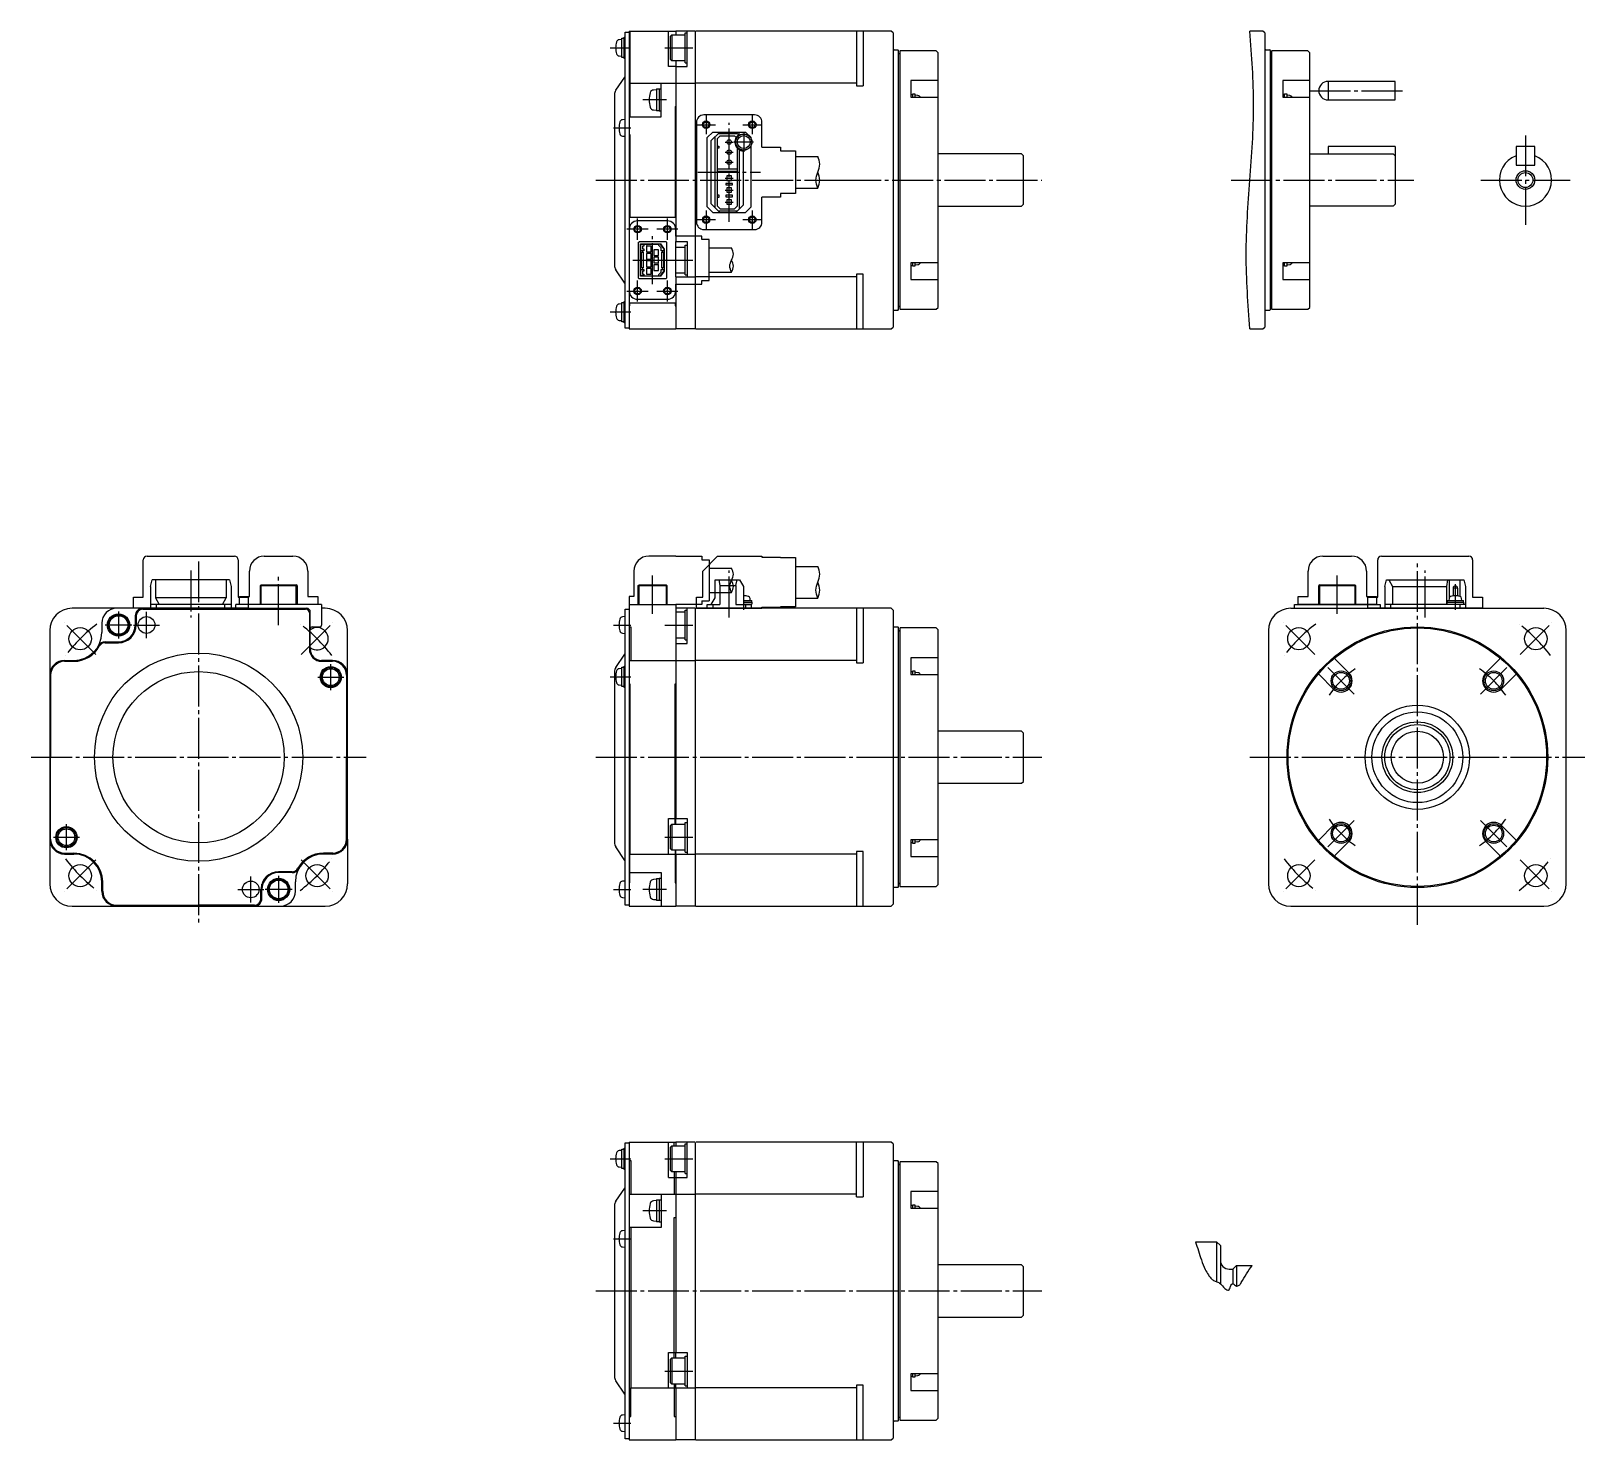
# Model space of a CAD drawing. Header units: millimetres. Extents: x -206 to 211, y -206 to 173.
import ezdxf

# ---------------------------------------------------------------- set-up
doc = ezdxf.new("R2010")
doc.units = ezdxf.units.MM
doc.linetypes.add('DASH_CENTER', pattern=[14, 11, -1, 1, -1])

msp = doc.modelspace()

# ---------------------------------------------------------------- linework, layer by layer
at = {"color": 7, "linetype": 'Continuous'}
for p, q in [((-46.64, 132.74), (-46.64, 172.49)), ((-46.64, 172.49), (-45.64, 172.49)), ((-45.64, 172.74), (-33.04, 172.74)), ((-45.64, 172.74), (-45.64, 92.74)), ((-45.44, 172.74), (-45.44, 158.74)), ((-35.04, 163.24), (-35.04, 172.74)), ((-34.19, 171.74), (-34.54, 171.39)), ((-34.54, 165.09), (-34.54, 171.39)), ((-34.19, 171.74), (-34.19, 164.74)), ((-34.19, 171.74), (-30.54, 171.74)), ((-27.94, 172.74), (-33.04, 172.74)), ((-33.04, 172.74), (-33.04, 171.74)), ((-30.54, 172.24), (-30.04, 172.24)), ((-30.54, 164.24), (-30.54, 172.24)), ((-30.04, 163.24), (-30.04, 172.74)), ((-27.94, 172.74), (-27.84, 172.64)), ((-27.84, 172.64), (-27.74, 172.74)), ((-27.84, 172.64), (-27.84, 92.84)), ((24.76, 172.74), (-27.74, 172.74)), ((15.46, 172.74), (15.46, 158.06)), ((17.26, 172.74), (17.26, 158.06)), ((25.26, 172.24), (24.76, 172.74)), ((25.26, 172.24), (25.26, 93.24)), ((124.61, 172.74), (121.11, 172.74)), ((125.11, 172.24), (124.61, 172.74)), ((125.11, 172.24), (125.11, 93.24)), ((-47.54, 170.49), (-48.32, 170.43)), ((-47.54, 170.84), (-46.94, 170.84)), ((-47.54, 165.64), (-47.54, 170.84)), ((-46.94, 171.09), (-46.64, 171.09)), ((-46.94, 165.39), (-46.94, 171.09)), ((25.56, 167.74), (26.56, 167.74)), ((26.76, 167.54), (26.56, 167.74)), ((26.76, 132.74), (26.76, 167.54)), ((27.16, 167.44), (27.06, 167.34)), ((27.06, 167.34), (27.06, 132.74)), ((36.86, 167.44), (27.16, 167.44)), ((37.36, 166.94), (36.86, 167.44)), ((37.36, 132.74), (37.36, 166.94)), ((125.41, 167.74), (126.41, 167.74)), ((126.61, 167.54), (126.41, 167.74)), ((126.61, 132.74), (126.61, 167.54)), ((127.01, 167.44), (126.91, 167.34)), ((126.91, 167.34), (126.91, 132.74)), ((136.71, 167.44), (127.01, 167.44)), ((137.21, 166.94), (136.71, 167.44)), ((137.21, 132.74), (137.21, 166.94)), ((-48.32, 166.06), (-47.54, 165.99)), ((-46.94, 165.64), (-47.54, 165.64)), ((-46.64, 165.39), (-46.94, 165.39)), ((-33.04, 163.24), (-35.04, 163.24)), ((-34.54, 165.09), (-34.19, 164.74)), ((-30.54, 164.74), (-34.19, 164.74)), ((-33.04, 164.74), (-33.04, 116.24)), ((-33.04, 163.24), (-30.04, 163.24)), ((-30.54, 164.24), (-30.04, 164.24)), ((27.06, 166.64), (26.96, 166.64)), ((126.91, 166.64), (126.81, 166.64)), ((-49.17, 156.84), (-46.8, 160.39)), ((-45.44, 158.74), (-33.04, 158.74)), ((-45.44, 158.74), (-45.44, 149.74)), ((-37.04, 149.74), (-37.04, 158.74)), ((-33.04, 158.74), (-27.84, 158.74)), ((15.46, 158.74), (-27.84, 158.74)), ((30.06, 159.45), (30.06, 154.97)), ((37.36, 159.45), (30.06, 159.45)), ((129.91, 159.45), (129.91, 154.97)), ((137.21, 159.45), (129.91, 159.45)), ((142.11, 159.24), (142.11, 154.24)), ((160.11, 159.24), (142.11, 159.24)), ((160.11, 154.24), (160.11, 159.24)), ((-49.54, 155.62), (-49.54, 132.74)), ((-38.24, 156.99), (-39.08, 156.92)), ((-38.24, 157.19), (-37.54, 157.19)), ((-38.24, 157.19), (-38.24, 151.29)), ((-37.54, 157.24), (-37.54, 151.24)), ((-37.54, 157.24), (-37.04, 157.24)), ((15.46, 158.06), (17.26, 158.06)), ((30.06, 155.75), (30.56, 155.75)), ((30.06, 154.97), (37.36, 154.97)), ((30.56, 155.9), (31.16, 155.9)), ((30.56, 154.97), (30.56, 155.9)), ((31.16, 155.9), (31.16, 154.97)), ((31.95, 155.43), (31.16, 155.5)), ((129.91, 155.75), (130.41, 155.75)), ((129.91, 154.97), (137.21, 154.97)), ((130.41, 155.9), (131.01, 155.9)), ((130.41, 154.97), (130.41, 155.9)), ((131.01, 155.9), (131.01, 154.97)), ((131.8, 155.43), (131.01, 155.5)), ((-39.08, 151.57), (-38.24, 151.49)), ((-37.54, 151.29), (-38.24, 151.29)), ((-37.04, 151.24), (-37.54, 151.24)), ((-33.24, 152.49), (-33.24, 132.74)), ((-33.24, 152.49), (-33.04, 152.49)), ((142.11, 154.24), (160.11, 154.24)), ((-46.64, 148.99), (-47.42, 148.93)), ((-45.64, 149.74), (-37.04, 149.74)), ((-47.42, 144.56), (-46.64, 144.49)), ((-45.64, 144.99), (-45.44, 144.99)), ((-45.44, 144.99), (-45.44, 122.74)), ((-23.14, 145.64), (-24.64, 144.14)), ((-24.64, 125.54), (-24.64, 144.14)), ((-23.54, 143.34), (-21.24, 145.64)), ((-23.54, 126.34), (-23.54, 143.34)), ((-23.14, 145.64), (-14.34, 145.64)), ((-22.54, 125.34), (-22.54, 144.34)), ((-21.19, 144.64), (-21.99, 143.84)), ((-21.99, 143.84), (-21.99, 125.84)), ((-21.64, 145.24), (-16.54, 145.24)), ((-21.19, 144.64), (-17.34, 144.64)), ((-17.34, 144.64), (-16.88, 144.19)), ((-16.21, 144.91), (-16.94, 145.64)), ((-16.04, 145.02), (-16.04, 145.64)), ((-12.84, 144.14), (-14.34, 145.64)), ((-12.84, 143.86), (-12.84, 144.14)), ((-12.84, 125.54), (-12.84, 142.03)), ((-21.99, 141.84), (-21.49, 141.84)), ((-21.49, 141.34), (-21.99, 141.34)), ((-21.49, 141.84), (-21.49, 141.34)), ((-16.54, 125.84), (-16.54, 141.25)), ((-15.94, 125.04), (-15.94, 140.81)), ((-14.94, 126.04), (-14.94, 140.55)), ((59.76, 139.74), (37.36, 139.74)), ((60.26, 139.24), (59.76, 139.74)), ((60.26, 126.24), (60.26, 139.24)), ((137.21, 139.74), (159.61, 139.74)), ((160.11, 141.74), (142.11, 141.74)), ((142.11, 141.74), (142.11, 139.74)), ((159.61, 139.74), (160.11, 139.24)), ((160.11, 141.74), (160.11, 126.24)), ((197.61, 141.74), (192.61, 141.74)), ((192.61, 141.74), (192.61, 136.74)), ((197.61, 136.74), (197.61, 141.74)), ((-21.99, 135.74), (-16.54, 135.74)), ((-16.54, 135.04), (-21.99, 135.04)), ((-18.14, 133.84), (-19.34, 133.84)), ((-19.34, 133.84), (-19.34, 132.64)), ((-18.14, 132.64), (-18.14, 133.84)), ((192.61, 136.74), (197.61, 136.74)), ((-49.54, 132.74), (-49.54, 109.87)), ((-46.64, 92.99), (-46.64, 132.74)), ((-33.24, 132.74), (-33.24, 122.74)), ((-17.84, 131.84), (-19.64, 131.84)), ((-19.64, 131.84), (-19.64, 131.44)), ((-19.64, 131.44), (-17.84, 131.44)), ((-19.34, 132.64), (-18.14, 132.64)), ((-19.34, 130.64), (-19.34, 129.44)), ((-18.14, 130.64), (-19.34, 130.64)), ((-19.34, 129.44), (-18.14, 129.44)), ((-18.14, 129.44), (-18.14, 130.64)), ((-17.84, 131.44), (-17.84, 131.84)), ((26.76, 97.94), (26.76, 132.74)), ((27.06, 132.74), (27.06, 98.14)), ((37.36, 98.54), (37.36, 132.74)), ((126.61, 97.94), (126.61, 132.74)), ((126.91, 132.74), (126.91, 98.14)), ((137.21, 98.54), (137.21, 132.74)), ((-23.14, 124.04), (-24.64, 125.54)), ((-21.24, 124.04), (-23.54, 126.34)), ((-21.99, 128.79), (-21.49, 128.79)), ((-21.49, 128.09), (-21.99, 128.09)), ((-21.99, 125.84), (-21.19, 125.04)), ((-21.49, 128.79), (-21.49, 128.09)), ((-19.64, 128.64), (-19.64, 128.24)), ((-17.84, 128.64), (-19.64, 128.64)), ((-19.64, 128.24), (-17.84, 128.24)), ((-18.14, 127.44), (-19.34, 127.44)), ((-19.34, 127.44), (-19.34, 126.24)), ((-19.34, 126.24), (-18.14, 126.24)), ((-18.14, 126.24), (-18.14, 127.44)), ((-17.84, 128.24), (-17.84, 128.64)), ((-17.34, 125.04), (-16.54, 125.84)), ((-16.94, 124.04), (-14.94, 126.04)), ((-12.84, 125.54), (-14.34, 124.04)), ((37.36, 125.74), (59.76, 125.74)), ((59.76, 125.74), (60.26, 126.24)), ((159.61, 125.74), (137.21, 125.74)), ((159.61, 125.74), (160.11, 126.24)), ((-45.64, 122.74), (-33.04, 122.74)), ((-23.14, 124.04), (-14.34, 124.04)), ((-21.64, 124.44), (-16.54, 124.44)), ((-21.19, 125.04), (-17.34, 125.04)), ((-43.16, 115.97), (-42.96, 116.17)), ((-43.16, 115.97), (-43.16, 106.52)), ((-35.71, 116.17), (-42.96, 116.17)), ((-42.59, 106.92), (-42.59, 115.57)), ((-42.59, 115.57), (-37.14, 115.57)), ((-42.49, 113.74), (-42.49, 115.49)), ((-42.49, 115.49), (-41.64, 115.49)), ((-41.64, 113.74), (-42.49, 113.74)), ((-42.39, 113.34), (-42.39, 109.14)), ((-42.39, 113.34), (-41.81, 113.34)), ((-42.04, 113.74), (-42.04, 113.34)), ((-41.64, 114.99), (-41.99, 114.99)), ((-41.99, 114.99), (-41.99, 114.24)), ((-41.99, 114.24), (-41.64, 114.24)), ((-41.81, 113.34), (-41.81, 109.14)), ((-41.64, 115.49), (-41.64, 114.99)), ((-41.64, 115.49), (-37.64, 115.49)), ((-41.64, 114.24), (-41.64, 113.74)), ((-40.92, 115.04), (-40.92, 113.44)), ((-40.74, 115.04), (-40.92, 115.04)), ((-40.92, 113.44), (-40.74, 113.44)), ((-40.74, 113.04), (-40.92, 113.04)), ((-40.92, 113.04), (-40.92, 111.44)), ((-40.74, 115.01), (-40.74, 115.04)), ((-39.74, 115.01), (-40.74, 115.01)), ((-40.74, 113.47), (-39.74, 113.47)), ((-40.74, 113.44), (-40.74, 113.47)), ((-40.74, 113.01), (-40.74, 113.04)), ((-39.74, 113.01), (-40.74, 113.01)), ((-39.74, 113.47), (-39.74, 115.01)), ((-39.74, 111.47), (-39.74, 113.01)), ((-37.94, 114.01), (-38.94, 114.01)), ((-38.94, 114.01), (-38.94, 112.47)), ((-37.94, 114.04), (-37.94, 114.01)), ((-37.76, 114.04), (-37.94, 114.04)), ((-37.76, 112.44), (-37.76, 114.04)), ((-37.64, 115.12), (-37.64, 115.49)), ((-37.2, 115.49), (-37.64, 115.49)), ((-37.04, 114.49), (-37.64, 115.12)), ((-36.19, 114.16), (-37.2, 115.49)), ((-36.09, 114.19), (-37.14, 115.57)), ((-37.04, 113.74), (-37.04, 114.49)), ((-36.19, 113.74), (-37.04, 113.74)), ((-36.86, 109.14), (-36.86, 113.34)), ((-36.86, 113.34), (-36.29, 113.34)), ((-36.64, 113.34), (-36.64, 113.74)), ((-36.29, 109.14), (-36.29, 113.34)), ((-36.19, 113.74), (-36.19, 114.16)), ((-36.09, 108.29), (-36.09, 114.19)), ((-35.71, 116.17), (-35.51, 115.97)), ((-35.51, 106.52), (-35.51, 115.97)), ((-33.04, 116.24), (-30.04, 116.24)), ((-33.04, 111.24), (-33.04, 116.24)), ((-33.04, 114.74), (-30.54, 114.74)), ((-30.54, 107.24), (-30.54, 115.24)), ((-30.54, 115.24), (-30.04, 115.24)), ((-30.04, 116.24), (-30.04, 106.74)), ((-46.8, 105.03), (-49.17, 108.65)), ((-42.39, 112.09), (-42.59, 112.09)), ((-42.59, 110.39), (-42.39, 110.39)), ((-42.49, 106.99), (-42.49, 108.74)), ((-42.49, 108.74), (-41.64, 108.74)), ((-41.81, 109.14), (-42.39, 109.14)), ((-42.04, 109.14), (-42.04, 108.74)), ((-41.64, 108.74), (-41.64, 108.24)), ((-40.92, 111.44), (-40.74, 111.44)), ((-40.74, 111.04), (-40.92, 111.04)), ((-40.92, 111.04), (-40.92, 109.44)), ((-40.92, 109.44), (-40.74, 109.44)), ((-40.92, 109.04), (-40.92, 107.44)), ((-40.74, 109.04), (-40.92, 109.04)), ((-40.74, 111.44), (-40.74, 111.47)), ((-40.74, 111.47), (-39.74, 111.47)), ((-40.74, 111.01), (-40.74, 111.04)), ((-39.74, 111.01), (-40.74, 111.01)), ((-40.74, 109.44), (-40.74, 109.47)), ((-40.74, 109.47), (-39.74, 109.47)), ((-40.74, 109.01), (-40.74, 109.04)), ((-39.74, 109.01), (-40.74, 109.01)), ((-39.74, 109.47), (-39.74, 111.01)), ((-39.74, 107.47), (-39.74, 109.01)), ((-38.94, 112.47), (-37.94, 112.47)), ((-38.94, 112.01), (-38.94, 110.47)), ((-37.94, 112.01), (-38.94, 112.01)), ((-38.94, 110.47), (-37.94, 110.47)), ((-38.94, 110.01), (-38.94, 108.47)), ((-37.94, 110.01), (-38.94, 110.01)), ((-37.94, 112.47), (-37.94, 112.44)), ((-37.94, 112.44), (-37.76, 112.44)), ((-37.76, 112.04), (-37.94, 112.04)), ((-37.94, 112.04), (-37.94, 112.01)), ((-37.94, 110.47), (-37.94, 110.44)), ((-37.94, 110.44), (-37.76, 110.44)), ((-37.76, 110.04), (-37.94, 110.04)), ((-37.94, 110.04), (-37.94, 110.01)), ((-37.76, 110.44), (-37.76, 112.04)), ((-37.76, 108.44), (-37.76, 110.04)), ((-37.04, 107.99), (-37.04, 108.74)), ((-37.04, 108.74), (-36.19, 108.74)), ((-36.29, 109.14), (-36.86, 109.14)), ((-36.64, 108.74), (-36.64, 109.14)), ((-36.29, 112.09), (-36.09, 112.09)), ((-36.09, 110.39), (-36.29, 110.39)), ((-36.19, 108.33), (-36.19, 108.74)), ((-33.04, 106.74), (-33.04, 111.24)), ((30.06, 110.52), (30.06, 106.04)), ((37.36, 110.52), (30.06, 110.52)), ((30.56, 109.74), (30.06, 109.74)), ((30.56, 109.59), (30.56, 110.52)), ((31.16, 109.59), (30.56, 109.59)), ((31.16, 110.52), (31.16, 109.59)), ((31.16, 109.99), (31.95, 110.06)), ((129.91, 110.52), (129.91, 106.04)), ((137.21, 110.52), (129.91, 110.52)), ((130.41, 109.74), (129.91, 109.74)), ((130.41, 109.59), (130.41, 110.52)), ((131.01, 109.59), (130.41, 109.59)), ((131.01, 110.52), (131.01, 109.59)), ((131.01, 109.99), (131.8, 110.06)), ((-43.16, 106.52), (-42.96, 106.32)), ((-42.96, 106.32), (-35.71, 106.32)), ((-37.14, 106.92), (-42.59, 106.92)), ((-41.64, 106.99), (-42.49, 106.99)), ((-41.64, 108.24), (-41.99, 108.24)), ((-41.99, 108.24), (-41.99, 107.49)), ((-41.99, 107.49), (-41.64, 107.49)), ((-41.64, 107.49), (-41.64, 106.99)), ((-41.64, 106.99), (-37.64, 106.99)), ((-40.92, 107.44), (-40.74, 107.44)), ((-40.74, 107.47), (-39.74, 107.47)), ((-40.74, 107.44), (-40.74, 107.47)), ((-38.94, 108.47), (-37.94, 108.47)), ((-37.94, 108.47), (-37.94, 108.44)), ((-37.94, 108.44), (-37.76, 108.44)), ((-37.64, 107.36), (-37.04, 107.99)), ((-37.64, 106.99), (-37.64, 107.36)), ((-37.64, 106.99), (-37.2, 106.99)), ((-37.2, 106.99), (-36.19, 108.33)), ((-37.14, 106.92), (-36.09, 108.29)), ((-35.51, 106.52), (-35.71, 106.32)), ((-30.54, 107.74), (-33.04, 107.74)), ((-33.04, 106.74), (-27.84, 106.74)), ((-33.04, 106.74), (-33.04, 92.74)), ((-30.54, 107.24), (-30.04, 107.24)), ((15.46, 106.74), (-27.84, 106.74)), ((17.26, 107.42), (15.46, 107.42)), ((15.46, 107.42), (15.46, 92.74)), ((17.26, 92.74), (17.26, 107.42)), ((30.06, 106.04), (37.36, 106.04)), ((129.91, 106.04), (137.21, 106.04)), ((-47.54, 99.49), (-48.32, 99.43)), ((-47.54, 99.84), (-46.94, 99.84)), ((-47.54, 94.64), (-47.54, 99.84)), ((-46.94, 100.09), (-46.64, 100.09)), ((-46.94, 94.39), (-46.94, 100.09)), ((-45.64, 99.74), (-33.04, 99.74)), ((-45.64, 98.99), (-45.44, 98.99)), ((-45.44, 98.99), (-45.44, 99.74)), ((-33.24, 99.74), (-33.24, 98.99)), ((-33.24, 98.99), (-33.04, 98.99)), ((26.56, 97.74), (25.56, 97.74)), ((26.56, 97.74), (26.76, 97.94)), ((26.96, 98.84), (27.06, 98.84)), ((27.06, 98.14), (27.16, 98.04)), ((27.16, 98.04), (36.86, 98.04)), ((36.86, 98.04), (37.36, 98.54)), ((126.41, 97.74), (125.41, 97.74)), ((126.41, 97.74), (126.61, 97.94)), ((126.81, 98.84), (126.91, 98.84)), ((126.91, 98.14), (127.01, 98.04)), ((127.01, 98.04), (136.71, 98.04)), ((136.71, 98.04), (137.21, 98.54)), ((-48.32, 95.06), (-47.54, 94.99)), ((-46.94, 94.64), (-47.54, 94.64)), ((-46.64, 94.39), (-46.94, 94.39)), ((-45.64, 92.99), (-46.64, 92.99)), ((-45.64, 92.74), (-33.04, 92.74)), ((-27.94, 92.74), (-33.04, 92.74)), ((-27.84, 92.84), (-27.94, 92.74)), ((-27.74, 92.74), (-27.84, 92.84)), ((-27.74, 92.74), (24.76, 92.74)), ((24.76, 92.74), (25.26, 93.24)), ((121.11, 92.74), (124.61, 92.74)), ((124.61, 92.74), (125.11, 93.24)), ((-174.14, 23.54), (-173.74, 25.34)), ((-152.94, 25.34), (-173.74, 25.34)), ((-172.84, 25.34), (-172.84, 20.54)), ((-153.84, 25.34), (-153.84, 20.54)), ((-152.94, 25.34), (-152.54, 23.54)), ((-22.54, 20.54), (-22.54, 25.34)), ((-22.54, 25.34), (-15.94, 25.34)), ((-21.54, 25.34), (-21.24, 23.84)), ((-16.94, 23.84), (-16.64, 25.34)), ((-15.94, 25.34), (-14.94, 23.54)), ((157.38, 23.54), (157.78, 25.34)), ((157.78, 25.34), (178.58, 25.34)), ((158.38, 25.34), (159.38, 23.54)), ((174.15, 25.34), (173.89, 23.54)), ((174.59, 25.34), (174.59, 20.42)), ((177.53, 25.34), (177.53, 20.92)), ((178.58, 25.34), (178.98, 23.54)), ((-174.14, 23.54), (-174.14, 17.74)), ((-152.54, 23.54), (-152.54, 17.74)), ((-144.46, 24.04), (-144.66, 23.84)), ((-144.66, 23.84), (-134.81, 23.84)), ((-144.66, 18.74), (-144.66, 23.84)), ((-144.46, 24.04), (-135.01, 24.04)), ((-144.46, 18.74), (-144.46, 24.04)), ((-134.81, 23.84), (-135.01, 24.04)), ((-135.01, 18.74), (-135.01, 24.04)), ((-134.81, 23.84), (-134.81, 18.74)), ((-43.16, 23.84), (-42.96, 24.04)), ((-43.16, 18.74), (-43.16, 23.84)), ((-42.96, 24.04), (-35.71, 24.04)), ((-35.71, 24.04), (-35.51, 23.84)), ((-35.51, 23.84), (-35.51, 18.74)), ((-21.24, 23.84), (-21.24, 18.74)), ((-21.24, 23.84), (-16.94, 23.84)), ((-16.94, 23.84), (-16.94, 18.74)), ((-14.94, 23.54), (-14.94, 18.74)), ((139.86, 24.04), (139.66, 23.84)), ((139.66, 18.74), (139.66, 23.84)), ((139.86, 24.04), (149.31, 24.04)), ((149.51, 23.84), (149.31, 24.04)), ((149.51, 23.84), (149.51, 18.74)), ((157.38, 23.54), (157.38, 17.74)), ((159.38, 23.54), (173.89, 23.54)), ((159.38, 23.54), (159.38, 18.74)), ((173.89, 23.54), (173.89, 18.74)), ((176.88, 23.14), (175.68, 23.14)), ((175.68, 23.14), (175.68, 21.05)), ((176.88, 23.14), (176.88, 21.05)), ((178.98, 23.54), (178.98, 17.74)), ((-183.24, 17.74), (-195.24, 17.74)), ((-151.24, 17.74), (-183.24, 17.74)), ((-176.24, 17.49), (-161.24, 17.49)), ((-152.54, 18.74), (-174.14, 18.74)), ((-172.84, 20.54), (-171.84, 18.74)), ((-153.84, 20.54), (-172.84, 20.54)), ((-172.64, 18.74), (-172.64, 17.74)), ((-161.24, 17.49), (-132.49, 17.49)), ((-154.84, 18.74), (-153.84, 20.54)), ((-154.24, 17.74), (-154.24, 18.74)), ((-151.24, 17.74), (-151.24, 18.74)), ((-128.24, 18.74), (-151.24, 18.74)), ((-151.24, 17.74), (-132.24, 17.74)), ((-131.24, 12.24), (-131.24, 16.74)), ((-128.24, 18.74), (-128.24, 13.24)), ((-127.24, 17.74), (-128.24, 17.74)), ((-46.64, 17.49), (-45.64, 17.49)), ((-46.64, -22.26), (-46.64, 17.49)), ((-45.64, 18.74), (-33.04, 18.74)), ((-45.64, 18.74), (-45.64, -62.26)), ((-33.04, 18.74), (-33.04, -38.76)), ((-27.94, 17.74), (-33.04, 17.74)), ((-33.04, 16.74), (-30.54, 16.74)), ((-30.54, 9.24), (-30.54, 17.24)), ((-30.54, 17.24), (-30.04, 17.24)), ((-30.04, 8.24), (-30.04, 17.74)), ((-27.94, 17.74), (-27.84, 17.64)), ((-27.84, 17.64), (-27.74, 17.74)), ((-27.84, 17.64), (-27.84, -62.16)), ((24.76, 17.74), (-27.74, 17.74)), ((-24.64, 17.74), (-24.64, 18.74)), ((-24.64, 18.74), (-21.24, 18.74)), ((-23.54, 18.74), (-22.54, 20.54)), ((-23.14, 18.74), (-23.14, 17.74)), ((-16.94, 18.74), (-12.84, 18.74)), ((-14.94, 19.79), (-12.69, 19.79)), ((-14.94, 19.34), (-12.64, 19.34)), ((-14.94, 18.84), (-12.64, 18.84)), ((-14.34, 18.74), (-14.34, 17.74)), ((-13.29, 18.84), (-13.29, 18.74)), ((-13.09, 19.79), (-13.14, 20.39)), ((-12.84, 18.74), (-12.84, 17.74)), ((-12.69, 19.34), (-12.69, 19.79)), ((-12.64, 19.34), (-12.64, 18.84)), ((15.46, 17.74), (15.46, 3.06)), ((17.26, 17.74), (17.26, 3.06)), ((25.26, 17.24), (24.76, 17.74)), ((25.26, 17.24), (25.26, -61.76)), ((132.08, 17.74), (200.08, 17.74)), ((133.08, 18.74), (156.08, 18.74)), ((133.08, 17.74), (133.08, 18.74)), ((156.08, 18.74), (156.08, 17.74)), ((178.98, 18.74), (157.38, 18.74)), ((158.88, 18.74), (158.88, 17.74)), ((174.08, 19.34), (176.28, 19.34)), ((174.08, 18.84), (174.08, 19.34)), ((174.08, 18.84), (176.28, 18.84)), ((174.13, 19.79), (176.28, 19.79)), ((174.13, 19.79), (174.13, 19.34)), ((174.59, 20.39), (174.53, 19.79)), ((174.73, 18.74), (174.73, 18.84)), ((176.28, 19.79), (178.43, 19.79)), ((176.28, 19.34), (178.48, 19.34)), ((176.28, 18.84), (178.48, 18.84)), ((177.48, 18.74), (177.48, 17.74)), ((177.83, 18.84), (177.83, 18.74)), ((178.03, 19.79), (177.98, 20.39)), ((178.43, 19.34), (178.43, 19.79)), ((178.48, 19.34), (178.48, 18.84)), ((-187.24, 13.74), (-187.24, 11.24)), ((-178.24, 15.74), (-178.24, 11.99)), ((-177.99, 15.74), (-177.99, 13.24)), ((-131.49, 16.49), (-131.49, 6.74)), ((-130.74, 12.74), (-128.74, 12.74)), ((-46.64, 15.49), (-47.42, 15.43)), ((-45.64, 12.74), (-45.14, 12.74)), ((-45.14, 12.74), (-45.14, 3.74)), ((25.56, 12.74), (26.56, 12.74)), ((26.76, 12.54), (26.56, 12.74)), ((26.76, -22.26), (26.76, 12.54)), ((126.17, 12.74), (126.08, 12.74)), ((-201.24, 11.74), (-201.24, -0.26)), ((-186.37, 8.74), (-182.74, 8.74)), ((-186.37, 8.49), (-182.74, 8.49)), ((-131.24, 6.74), (-131.24, 12.24)), ((-121.24, -0.26), (-121.24, 11.74)), ((-47.42, 11.06), (-46.64, 10.99)), ((-30.54, 9.74), (-33.04, 9.74)), ((-30.54, 9.24), (-30.04, 9.24)), ((27.06, 11.64), (26.96, 11.64)), ((27.16, 12.44), (27.06, 12.34)), ((27.06, 12.34), (27.06, -22.26)), ((36.86, 12.44), (27.16, 12.44)), ((37.36, 11.94), (36.86, 12.44)), ((37.36, -22.26), (37.36, 11.94)), ((126.08, 11.74), (126.08, -56.26)), ((206.08, -56.26), (206.08, 11.74)), ((-49.17, 1.84), (-46.8, 5.39)), ((-33.04, 8.24), (-30.04, 8.24)), ((30.06, 4.45), (30.06, -0.03)), ((37.36, 4.45), (30.06, 4.45)), ((-197.24, 3.74), (-194.74, 3.74)), ((-197.24, 3.49), (-194.74, 3.49)), ((-125.24, 3.74), (-128.24, 3.74)), ((-128.24, 3.49), (-125.24, 3.49)), ((-49.54, 0.62), (-49.54, -22.26)), ((-47.54, 1.58), (-48.32, 1.51)), ((-47.54, -3.27), (-47.54, 1.93)), ((-47.54, 1.93), (-46.94, 1.93)), ((-46.94, -3.52), (-46.94, 2.18)), ((-46.94, 2.18), (-46.64, 2.18)), ((-45.64, 3.74), (-33.04, 3.74)), ((-33.04, 3.74), (-27.84, 3.74)), ((15.46, 3.74), (-27.84, 3.74)), ((15.46, 3.06), (17.26, 3.06)), ((30.06, 0.75), (30.56, 0.75)), ((30.56, 0.9), (31.16, 0.9)), ((30.56, -0.03), (30.56, 0.9)), ((31.16, 0.9), (31.16, -0.03)), ((31.95, 0.43), (31.16, 0.5)), ((147.7, 0.37), (144.01, 4.06)), ((188.16, 4.06), (184.47, 0.37)), ((-201.24, -0.26), (-201.24, -44.26)), ((-201.24, -0.94), (-201.24, -56.26)), ((-200.99, -0.26), (-200.99, -22.26)), ((-121.49, -0.26), (-121.49, -22.26)), ((-121.24, -44.26), (-121.24, -0.26)), ((-48.32, -2.85), (-47.54, -2.92)), ((-46.94, -3.27), (-47.54, -3.27)), ((-46.64, -3.52), (-46.94, -3.52)), ((-45.64, -2.51), (-45.44, -2.51)), ((-45.44, -2.51), (-45.44, -48.26)), ((-33.24, -40.26), (-33.24, -2.51)), ((-33.24, -2.51), (-33.04, -2.51)), ((30.06, -0.03), (37.36, -0.03)), ((139.76, -0.18), (143.46, -3.87)), ((188.71, -3.87), (192.4, -0.18)), ((59.76, -15.26), (37.36, -15.26)), ((60.26, -15.76), (59.76, -15.26)), ((60.26, -28.76), (60.26, -15.76)), ((-200.99, -44.26), (-200.99, -22.26)), ((-121.49, -44.26), (-121.49, -22.26)), ((-49.54, -22.26), (-49.54, -45.13)), ((-46.64, -62.01), (-46.64, -22.26)), ((26.76, -57.06), (26.76, -22.26)), ((27.06, -22.26), (27.06, -56.86)), ((37.36, -56.46), (37.36, -22.26)), ((59.76, -29.26), (60.26, -28.76)), ((37.36, -29.26), (59.76, -29.26)), ((-35.04, -38.76), (-33.04, -38.76)), ((-35.04, -48.26), (-35.04, -38.76)), ((-34.19, -40.26), (-34.54, -40.61)), ((-34.54, -46.91), (-34.54, -40.61)), ((-34.19, -40.26), (-34.19, -47.26)), ((-34.19, -40.26), (-30.54, -40.26)), ((-33.04, -40.26), (-33.04, -38.76)), ((-33.04, -38.76), (-30.04, -38.76)), ((-30.54, -39.76), (-30.04, -39.76)), ((-30.54, -47.76), (-30.54, -39.76)), ((-30.04, -38.76), (-30.04, -48.26)), ((143.46, -40.64), (139.76, -44.33)), ((192.4, -44.33), (188.71, -40.64)), ((-121.24, -44.26), (-121.24, -56.26)), ((30.06, -44.48), (30.06, -48.96)), ((37.36, -44.48), (30.06, -44.48)), ((30.56, -45.26), (30.06, -45.26)), ((30.56, -45.41), (30.56, -44.48)), ((31.16, -45.41), (30.56, -45.41)), ((31.16, -44.48), (31.16, -45.41)), ((31.16, -45.01), (31.95, -44.94)), ((144.01, -48.58), (147.7, -44.88)), ((184.47, -44.88), (188.16, -48.58)), ((-197.24, -48.01), (-194.74, -48.01)), ((-197.24, -48.26), (-194.74, -48.26)), ((-125.23, -48.01), (-127.74, -48.01)), ((-125.24, -48.26), (-127.74, -48.26)), ((-46.8, -49.97), (-49.17, -46.35)), ((-45.44, -48.26), (-33.04, -48.26)), ((-45.44, -56.01), (-45.44, -48.26)), ((-34.54, -46.91), (-34.19, -47.26)), ((-30.54, -47.26), (-34.19, -47.26)), ((-33.24, -47.26), (-33.24, -56.01)), ((-33.04, -48.26), (-33.04, -47.26)), ((-33.04, -48.26), (-33.04, -62.26)), ((-33.04, -48.26), (-27.84, -48.26)), ((-30.54, -47.76), (-30.04, -47.76)), ((15.46, -48.26), (-27.84, -48.26)), ((15.46, -47.58), (15.46, -62.26)), ((17.26, -47.58), (15.46, -47.58)), ((17.26, -62.26), (17.26, -47.58)), ((30.06, -48.96), (37.36, -48.96)), ((-136.1, -53.01), (-139.74, -53.01)), ((-136.1, -53.26), (-139.74, -53.26)), ((-45.44, -53.26), (-37.04, -53.26)), ((-37.04, -53.26), (-37.04, -62.26)), ((-187.24, -58.26), (-187.24, -55.76)), ((-186.99, -58.26), (-186.99, -55.76)), ((-144.49, -60.26), (-144.49, -57.76)), ((-144.24, -60.26), (-144.24, -56.51)), ((-135.24, -58.26), (-135.24, -55.76)), ((-46.64, -55.51), (-47.42, -55.57)), ((-45.64, -56.01), (-45.44, -56.01)), ((-38.24, -55.01), (-39.08, -55.08)), ((-38.24, -54.81), (-38.24, -60.71)), ((-38.24, -54.81), (-37.54, -54.81)), ((-37.54, -54.76), (-37.04, -54.76)), ((-37.54, -54.76), (-37.54, -60.76)), ((-33.24, -56.01), (-33.04, -56.01)), ((26.56, -57.26), (25.56, -57.26)), ((26.56, -57.26), (26.76, -57.06)), ((26.96, -56.16), (27.06, -56.16)), ((27.06, -56.86), (27.16, -56.96)), ((27.16, -56.96), (36.86, -56.96)), ((36.86, -56.96), (37.36, -56.46)), ((-195.24, -62.26), (-127.24, -62.26)), ((-183.24, -62.01), (-161.24, -62.01)), ((-183.24, -62.26), (-139.24, -62.26)), ((-146.24, -62.01), (-161.24, -62.01)), ((-47.42, -59.94), (-46.64, -60.01)), ((-45.64, -62.01), (-46.64, -62.01)), ((-45.64, -62.26), (-33.04, -62.26)), ((-39.08, -60.43), (-38.24, -60.51)), ((-37.54, -60.71), (-38.24, -60.71)), ((-37.04, -60.76), (-37.54, -60.76)), ((-27.94, -62.26), (-33.04, -62.26)), ((-27.84, -62.16), (-27.94, -62.26)), ((-27.74, -62.26), (-27.84, -62.16)), ((-27.74, -62.26), (24.76, -62.26)), ((24.76, -62.26), (25.26, -61.76)), ((132.08, -62.26), (200.08, -62.26)), ((-47.54, -127.85), (-48.32, -127.92)), ((-47.54, -132.7), (-47.54, -127.5)), ((-47.54, -127.5), (-46.94, -127.5)), ((-46.94, -132.95), (-46.94, -127.25)), ((-46.94, -127.25), (-46.64, -127.25)), ((-46.64, -125.85), (-45.64, -125.85)), ((-46.64, -165.6), (-46.64, -125.85)), ((-45.64, -125.6), (-33.04, -125.6)), ((-45.64, -125.6), (-45.64, -205.6)), ((-35.04, -135.1), (-35.04, -125.6)), ((-34.19, -126.6), (-34.54, -126.95)), ((-34.54, -133.25), (-34.54, -126.95)), ((-34.19, -126.6), (-34.19, -133.6)), ((-34.19, -126.6), (-30.54, -126.6)), ((-33.54, -126.6), (-33.54, -125.6)), ((-27.94, -125.6), (-33.04, -125.6)), ((-33.04, -125.6), (-33.04, -126.6)), ((-30.54, -134.1), (-30.54, -126.1)), ((-30.54, -126.1), (-30.04, -126.1)), ((-30.04, -135.1), (-30.04, -125.6)), ((-27.84, -125.7), (-27.84, -205.5)), ((24.76, -125.6), (-27.74, -125.6)), ((15.46, -140.28), (15.46, -125.6)), ((17.26, -125.6), (17.26, -140.28)), ((25.26, -126.1), (24.76, -125.6)), ((25.26, -126.1), (25.26, -205.1)), ((-48.32, -132.28), (-47.54, -132.35)), ((-46.94, -132.7), (-47.54, -132.7)), ((-46.64, -132.95), (-46.94, -132.95)), ((-45.64, -130.6), (-45.14, -130.6)), ((-45.14, -130.6), (-45.14, -139.6)), ((-34.54, -133.25), (-34.19, -133.6)), ((25.56, -130.6), (26.56, -130.6)), ((26.76, -130.8), (26.56, -130.6)), ((26.76, -165.6), (26.76, -130.8)), ((27.06, -131.7), (26.96, -131.7)), ((27.16, -130.9), (27.06, -131)), ((27.06, -131), (27.06, -165.6)), ((36.86, -130.9), (27.16, -130.9)), ((37.36, -131.4), (36.86, -130.9)), ((37.36, -165.6), (37.36, -131.4)), ((-35.04, -135.1), (-30.04, -135.1)), ((-30.54, -133.6), (-34.19, -133.6)), ((-33.54, -133.6), (-33.54, -139.6)), ((-33.04, -133.6), (-33.04, -182.1)), ((-30.54, -134.1), (-30.04, -134.1)), ((-49.17, -141.51), (-46.8, -137.96)), ((-45.64, -139.6), (-33.04, -139.6)), ((-38.24, -141.35), (-39.08, -141.43)), ((-38.24, -141.15), (-37.54, -141.15)), ((-38.24, -141.15), (-38.24, -147.05)), ((-37.54, -141.1), (-37.54, -147.1)), ((-37.54, -141.1), (-37.04, -141.1)), ((-37.04, -139.6), (-37.04, -148.6)), ((-33.04, -139.6), (-27.84, -139.6)), ((15.46, -139.6), (-27.84, -139.6)), ((15.46, -140.28), (17.26, -140.28)), ((37.36, -138.9), (30.06, -138.9)), ((30.06, -138.9), (30.06, -143.38)), ((-49.54, -142.73), (-49.54, -165.6)), ((-33.54, -183.6), (-33.54, -145.85)), ((-33.54, -145.85), (-33.04, -145.85)), ((30.06, -142.6), (30.56, -142.6)), ((30.06, -143.38), (37.36, -143.38)), ((30.56, -143.38), (30.56, -142.45)), ((30.56, -142.45), (31.16, -142.45)), ((31.16, -142.45), (31.16, -143.38)), ((31.95, -142.92), (31.16, -142.85)), ((-46.64, -149.35), (-47.42, -149.42)), ((-37.04, -148.6), (-45.64, -148.6)), ((-45.14, -148.6), (-45.14, -191.6)), ((-39.08, -146.78), (-38.24, -146.85)), ((-37.54, -147.05), (-38.24, -147.05)), ((-37.04, -147.1), (-37.54, -147.1)), ((-47.42, -153.78), (-46.64, -153.85)), ((106.52, -152.39), (112.18, -152.39)), ((112.18, -152.39), (112.18, -163.12)), ((112.18, -152.39), (113.18, -153.39)), ((113.18, -153.39), (113.18, -163.65)), ((59.76, -158.6), (37.36, -158.6)), ((60.26, -159.1), (59.76, -158.6)), ((60.26, -172.1), (60.26, -159.1)), ((115.52, -159.72), (116.52, -159.72)), ((116.52, -159.72), (117.52, -158.72)), ((116.52, -159.72), (116.52, -163.65)), ((117.52, -158.72), (121.68, -158.72)), ((117.52, -158.72), (117.52, -164.3)), ((-49.54, -165.6), (-49.54, -188.48)), ((-46.64, -205.35), (-46.64, -165.6)), ((26.76, -200.4), (26.76, -165.6)), ((27.06, -165.6), (27.06, -200.2)), ((37.36, -199.8), (37.36, -165.6)), ((37.36, -172.6), (59.76, -172.6)), ((59.76, -172.6), (60.26, -172.1)), ((-35.04, -182.1), (-33.04, -182.1)), ((-35.04, -191.6), (-35.04, -182.1)), ((-34.19, -183.6), (-34.54, -183.95)), ((-34.19, -183.6), (-34.19, -190.6)), ((-34.19, -183.6), (-30.54, -183.6)), ((-33.04, -183.6), (-33.04, -182.1)), ((-33.04, -182.1), (-30.04, -182.1)), ((-30.54, -183.1), (-30.04, -183.1)), ((-30.54, -191.1), (-30.54, -183.1)), ((-30.04, -182.1), (-30.04, -191.6)), ((-34.54, -190.25), (-34.54, -183.95)), ((-46.8, -193.31), (-49.17, -189.7)), ((-45.14, -191.6), (-33.04, -191.6)), ((-45.14, -199.35), (-45.14, -191.6)), ((-34.54, -190.25), (-34.19, -190.6)), ((-30.54, -190.6), (-34.19, -190.6)), ((-33.54, -190.6), (-33.54, -199.35)), ((-33.04, -191.6), (-33.04, -190.6)), ((-33.04, -191.6), (-33.04, -205.6)), ((-33.04, -191.6), (-27.84, -191.6)), ((-30.54, -191.1), (-30.04, -191.1)), ((15.46, -191.6), (-27.84, -191.6)), ((15.46, -190.92), (15.46, -205.6)), ((17.26, -190.92), (15.46, -190.92)), ((17.26, -205.6), (17.26, -190.92)), ((37.36, -187.83), (30.06, -187.83)), ((30.06, -187.83), (30.06, -192.31)), ((30.56, -188.61), (30.06, -188.61)), ((30.56, -188.76), (30.56, -187.83)), ((31.16, -188.76), (30.56, -188.76)), ((31.16, -187.83), (31.16, -188.76)), ((31.16, -188.36), (31.95, -188.29)), ((30.06, -192.31), (37.36, -192.31)), ((-46.64, -198.85), (-47.42, -198.92)), ((-45.64, -199.35), (-45.14, -199.35)), ((-33.54, -199.35), (-33.04, -199.35)), ((26.96, -199.5), (27.06, -199.5)), ((27.06, -200.2), (27.16, -200.3)), ((27.16, -200.3), (36.86, -200.3)), ((36.86, -200.3), (37.36, -199.8)), ((-47.42, -203.28), (-46.64, -203.35)), ((26.56, -200.6), (25.56, -200.6)), ((26.56, -200.6), (26.76, -200.4)), ((-45.64, -205.35), (-46.64, -205.35)), ((-45.64, -205.6), (-33.04, -205.6)), ((-27.94, -205.6), (-33.04, -205.6)), ((-27.84, -205.5), (-27.94, -205.6)), ((-27.74, -205.6), (-27.84, -205.5)), ((-27.74, -205.6), (24.76, -205.6)), ((24.76, -205.6), (25.26, -205.1))]:
    msp.add_line(p, q, dxfattribs=at)
at = {"color": 1, "linetype": 'DASH_CENTER'}
for p, q in [((-50.74, 168.24), (-45.44, 168.24)), ((-36.04, 168.24), (-28.54, 168.24)), ((137.11, 156.74), (162.61, 156.74)), ((-35.54, 154.24), (-41.92, 154.24)), ((-49.84, 146.74), (-45.14, 146.74)), ((-27.44, 147.59), (-22.44, 147.59)), ((-24.94, 150.09), (-24.94, 145.09)), ((-18.74, 121.54), (-18.74, 148.14)), ((-15.04, 147.59), (-10.04, 147.59)), ((-12.54, 150.09), (-12.54, 145.09)), ((-19.84, 142.94), (-17.64, 142.94)), ((-12.19, 142.94), (-17.49, 142.94)), ((-14.84, 145.59), (-14.84, 140.29)), ((195.11, 144.74), (195.11, 120.74)), ((-19.84, 140.24), (-17.64, 140.24)), ((-27.14, 134.84), (-10.34, 134.84)), ((-19.84, 137.54), (-17.64, 137.54)), ((-54.54, 132.74), (11.06, 132.74)), ((-19.84, 133.24), (-17.64, 133.24)), ((-19.84, 130.04), (-17.64, 130.04)), ((11.06, 132.74), (65.26, 132.74)), ((116.11, 132.74), (165.11, 132.74)), ((183.11, 132.74), (207.11, 132.74)), ((-19.84, 126.84), (-17.64, 126.84)), ((-43.34, 116.69), (-43.34, 122.39)), ((-35.34, 116.69), (-35.34, 122.39)), ((-22.44, 122.09), (-27.44, 122.09)), ((-24.94, 124.59), (-24.94, 119.59)), ((-10.04, 122.09), (-15.04, 122.09)), ((-12.54, 124.59), (-12.54, 119.59)), ((-40.49, 119.54), (-46.19, 119.54)), ((-39.34, 104.82), (-39.34, 117.67)), ((-32.49, 119.54), (-38.19, 119.54)), ((-44.66, 111.24), (-34.01, 111.24)), ((-36.04, 111.24), (-28.54, 111.24)), ((-43.34, 100.09), (-43.34, 105.79)), ((-35.34, 100.09), (-35.34, 105.79)), ((-46.19, 102.94), (-40.49, 102.94)), ((-38.19, 102.94), (-32.49, 102.94)), ((-45.14, 97.24), (-50.74, 97.24)), ((-161.24, 30.34), (-161.24, -67.26)), ((166.08, -67.26), (166.08, 30.34)), ((-163.34, 27.84), (-163.34, 15.24)), ((-139.74, 13.19), (-139.74, 26.54)), ((-39.34, 16.24), (-39.34, 26.54)), ((-18.74, 15.24), (-18.74, 27.84)), ((144.58, 16.24), (144.58, 26.54)), ((168.18, 15.24), (168.18, 27.84)), ((-14.84, 17.34), (-14.84, 22.59)), ((176.28, 17.34), (176.28, 24.24)), ((-182.74, 16.84), (-182.74, 9.64)), ((-175.24, 9.74), (-175.24, 16.74)), ((-188.81, 5.32), (-197.3, 13.81)), ((-179.14, 13.24), (-186.34, 13.24)), ((-178.74, 13.24), (-171.74, 13.24)), ((-133.66, 5.32), (-125.17, 13.81)), ((-49.84, 13.24), (-45.14, 13.24)), ((-36.04, 13.24), (-28.54, 13.24)), ((138.51, 5.32), (130.02, 13.81)), ((193.66, 5.32), (202.15, 13.81)), ((-125.74, -4.26), (-125.74, 2.74)), ((149.11, -5.29), (142.04, 1.79)), ((183.05, -5.29), (190.13, 1.79)), ((-129.24, -0.76), (-122.24, -0.76)), ((-50.74, -0.67), (-45.14, -0.67)), ((-206.24, -22.26), (-116.24, -22.26)), ((-54.54, -22.26), (65.26, -22.26)), ((121.08, -22.26), (211.08, -22.26)), ((-196.74, -47.26), (-196.74, -40.26)), ((149.11, -39.23), (142.04, -46.3)), ((183.05, -39.23), (190.13, -46.3)), ((-200.24, -43.76), (-193.24, -43.76)), ((-36.04, -43.76), (-28.54, -43.76)), ((-188.81, -49.83), (-197.3, -58.32)), ((-133.66, -49.83), (-125.17, -58.32)), ((138.51, -49.83), (130.02, -58.32)), ((193.66, -49.83), (202.15, -58.32)), ((-139.74, -54.16), (-139.74, -61.36)), ((-150.74, -57.76), (-143.74, -57.76)), ((-147.24, -61.26), (-147.24, -54.26)), ((-136.14, -57.76), (-143.34, -57.76)), ((-49.84, -57.76), (-45.14, -57.76)), ((-35.54, -57.76), (-41.92, -57.76)), ((-50.74, -130.1), (-45.14, -130.1)), ((-36.04, -130.1), (-28.54, -130.1)), ((-35.54, -144.1), (-41.92, -144.1)), ((-49.84, -151.6), (-45.14, -151.6)), ((-54.54, -165.6), (65.26, -165.6)), ((-36.04, -187.1), (-28.54, -187.1)), ((-49.84, -201.1), (-45.14, -201.1))]:
    msp.add_line(p, q, dxfattribs=at)
at = {"color": 4, "linetype": 'Continuous'}
for p, q in [((-11.94, 150.24), (-25.54, 150.24)), ((-27.54, 148.24), (-27.54, 121.44)), ((-9.94, 141.54), (-9.94, 148.24)), ((-9.94, 141.54), (-4.94, 141.54)), ((-4.94, 141.54), (-4.94, 140.59)), ((-4.94, 140.59), (-0.94, 140.59)), ((-0.94, 140.59), (-0.94, 129.09)), ((-0.94, 139.09), (5.06, 139.09)), ((-0.94, 130.59), (5.06, 130.59)), ((-9.94, 121.44), (-9.94, 128.14)), ((-4.94, 128.14), (-9.94, 128.14)), ((-0.94, 129.09), (-4.94, 129.09)), ((-4.94, 129.09), (-4.94, 128.14)), ((-35.29, 121.74), (-43.39, 121.74)), ((-45.59, 119.54), (-45.59, 102.94)), ((-33.09, 117.69), (-33.09, 119.54)), ((-26.09, 117.69), (-33.09, 117.69)), ((-26.09, 116.74), (-26.09, 117.69)), ((-25.54, 119.44), (-11.94, 119.44)), ((-24.09, 116.74), (-26.09, 116.74)), ((-24.09, 105.74), (-24.09, 116.74)), ((-24.09, 114.49), (-18.09, 114.49)), ((-33.09, 102.94), (-33.09, 104.79)), ((-33.09, 104.79), (-26.09, 104.79)), ((-26.09, 104.79), (-26.09, 105.74)), ((-26.09, 105.74), (-24.09, 105.74)), ((-24.09, 107.99), (-18.09, 107.99)), ((-43.39, 100.74), (-35.29, 100.74)), ((-176.09, 20.74), (-176.09, 30.74)), ((-175.09, 31.74), (-151.59, 31.74)), ((-150.59, 30.74), (-150.59, 20.74)), ((-143.59, 31.74), (-135.89, 31.74)), ((-33.09, 31.74), (-40.34, 31.74)), ((-33.09, 31.74), (-33.09, 31.69)), ((-33.09, 31.69), (-26.09, 31.69)), ((-26.09, 31.69), (-26.09, 30.74)), ((-26.09, 30.74), (-24.09, 30.74)), ((-25.84, 27.74), (-21.84, 31.74)), ((-24.09, 30.74), (-24.09, 19.74)), ((-21.84, 31.74), (-9.94, 31.74)), ((-9.94, 31.74), (-9.94, 31.44)), ((-9.94, 31.44), (-4.94, 31.44)), ((-4.94, 31.44), (-4.94, 31.38)), ((-4.94, 31.38), (-0.94, 31.38)), ((-0.94, 31.38), (-0.94, 18.1)), ((140.73, 31.74), (148.43, 31.74)), ((155.43, 20.74), (155.43, 30.74)), ((156.43, 31.74), (179.93, 31.74)), ((180.93, 30.74), (180.93, 20.74)), ((-147.59, 20.94), (-147.59, 27.74)), ((-131.89, 27.74), (-131.89, 20.94)), ((-44.34, 27.74), (-44.34, 20.94)), ((-25.84, 20.74), (-25.84, 27.74)), ((-24.09, 28.49), (-18.09, 28.49)), ((-0.94, 28.99), (5.06, 28.99)), ((136.73, 20.94), (136.73, 27.74)), ((152.43, 27.74), (152.43, 20.94)), ((-150.24, 18.74), (-150.24, 20.94)), ((-150.24, 20.94), (-147.59, 20.94)), ((-131.89, 20.94), (-129.24, 20.94)), ((-129.24, 20.94), (-129.24, 18.74)), ((-45.59, 20.94), (-45.59, 18.74)), ((-44.34, 20.94), (-45.59, 20.94)), ((-43.16, 23.84), (-35.51, 23.84)), ((-42.96, 18.74), (-42.96, 24.04)), ((-35.71, 24.04), (-35.71, 18.74)), ((-24.09, 21.99), (-18.09, 21.99)), ((134.08, 20.94), (136.73, 20.94)), ((134.08, 18.74), (134.08, 20.94)), ((139.66, 23.84), (149.51, 23.84)), ((139.86, 18.74), (139.86, 24.04)), ((149.31, 24.04), (149.31, 18.74)), ((152.43, 20.94), (155.08, 20.94)), ((155.08, 20.94), (155.08, 18.74)), ((-178.74, 20.74), (-176.09, 20.74)), ((-178.74, 17.74), (-178.74, 20.74)), ((-147.94, 17.74), (-178.74, 17.74)), ((-150.59, 20.74), (-147.94, 20.74)), ((-129.24, 18.74), (-150.24, 18.74)), ((-147.94, 20.74), (-147.94, 17.74)), ((-45.59, 18.74), (-33.09, 18.74)), ((-33.09, 18.79), (-33.09, 18.74)), ((-26.09, 18.79), (-33.09, 18.79)), ((-27.54, 20.74), (-25.84, 20.74)), ((-27.54, 17.74), (-27.54, 20.74)), ((-27.54, 17.74), (-9.94, 17.74)), ((-26.09, 19.74), (-26.09, 18.79)), ((-26.09, 19.74), (-24.09, 19.74)), ((-9.94, 18.04), (-4.94, 18.04)), ((-9.94, 17.74), (-9.94, 18.04)), ((-4.94, 18.1), (-4.94, 18.04)), ((-0.94, 18.1), (-4.94, 18.1)), ((-0.94, 20.49), (5.06, 20.49)), ((155.08, 18.74), (134.08, 18.74)), ((152.78, 17.74), (152.78, 20.74)), ((152.78, 20.74), (155.43, 20.74)), ((183.58, 17.74), (152.78, 17.74)), ((180.93, 20.74), (183.58, 20.74)), ((183.58, 20.74), (183.58, 17.74))]:
    msp.add_line(p, q, dxfattribs=at)
at = {"color": 2, "linetype": 'Continuous'}
for centre, radius in [((-24.94, 147.59), 1), ((-12.54, 147.59), 1), ((195.11, 132.74), 2.5), ((-24.94, 122.09), 1), ((-12.54, 122.09), 1), ((-43.34, 119.54), 1), ((-35.34, 119.54), 1), ((-43.34, 102.94), 1), ((-35.34, 102.94), 1)]:
    msp.add_circle(centre, radius, dxfattribs=at)
at = {"color": 7, "linetype": 'Continuous'}
for centre, radius in [((-24.94, 147.59), 0.75), ((-12.54, 147.59), 0.75), ((-18.74, 142.94), 0.6), ((-14.84, 142.94), 2.2), ((-14.84, 142.94), 2.15), ((-14.84, 142.94), 1.75), ((-18.74, 140.24), 0.6), ((-18.74, 137.54), 0.6), ((195.11, 132.74), 2), ((-24.94, 122.09), 0.75), ((-12.54, 122.09), 0.75), ((-43.34, 119.54), 0.8), ((-35.34, 119.54), 0.8), ((-43.34, 102.94), 0.8), ((-35.34, 102.94), 0.8), ((-193.05, 9.56), 3), ((-182.74, 13.24), 3), ((-182.74, 13.24), 2.75), ((-182.74, 13.24), 2.5), ((-175.24, 13.24), 2.25), ((166.08, -22.26), 35), ((134.26, 9.56), 3), ((197.9, 9.56), 3), ((166.08, -22.26), 34.7), ((-161.24, -22.26), 27.96), ((-161.24, -22.26), 23), ((-125.74, -0.76), 2.85), ((-125.74, -0.76), 2.6), ((-125.74, -0.76), 2.25), ((145.58, -1.75), 2.65), ((145.58, -1.75), 2.25), ((186.59, -1.75), 2.65), ((186.59, -1.75), 2.25), ((166.08, -22.26), 14), ((166.08, -22.26), 12.2), ((166.08, -22.26), 9.5), ((166.08, -22.26), 8.75), ((166.08, -22.26), 7), ((-196.74, -43.76), 2.85), ((-196.74, -43.76), 2.6), ((-196.74, -43.76), 2.25), ((145.58, -42.76), 2.65), ((145.58, -42.76), 2.25), ((186.59, -42.76), 2.65), ((186.59, -42.76), 2.25), ((-193.05, -54.08), 3), ((-129.42, -54.08), 3), ((134.26, -54.08), 3), ((197.9, -54.08), 3), ((-147.24, -57.76), 2.25), ((-139.74, -57.76), 3), ((-139.74, -57.76), 2.75), ((-139.74, -57.76), 2.5)]:
    msp.add_circle(centre, radius, dxfattribs=at)
for centre, radius, start, end in [((-43.24, 168.24), 6, 164.5573, 180), ((-43.24, 168.24), 6, 180, 195.4427), ((-48.25, 169.63), 0.8, 95, 164.5573), ((25.56, 168.04), 0.3, 180, 270), ((125.41, 168.04), 0.3, 180, 270), ((-48.25, 166.86), 0.8, 195.4427, 265), ((26.96, 166.84), 0.2, 180, 270), ((126.81, 166.84), 0.2, 180, 270), ((-47.64, 160.95), 1, 326.3649, 0), ((142.11, 156.74), 2.5, 90, 180), ((-47.34, 155.62), 2.2, 146.3649, 180), ((-33.24, 154.24), 7, 163.743, 180), ((-39, 155.92), 1, 95, 163.743), ((31.88, 154.63), 0.8, 24.57, 85), ((131.73, 154.63), 0.8, 24.57, 85), ((142.11, 156.74), 2.5, 180, 270), ((-33.24, 154.24), 7, 180, 196.257), ((-39, 152.56), 1, 196.257, 265), ((-42.34, 146.74), 6, 164.5573, 180), ((-42.34, 146.74), 6, 180, 195.4427), ((-47.35, 148.13), 0.8, 95, 164.5573), ((-47.35, 145.36), 0.8, 195.4427, 265), ((-14.84, 142.94), 2.4, 120, 267.612), ((195.11, 132.74), 7, 110.9248, 270), ((195.11, 132.74), 7, 270, 69.0752), ((-47.34, 109.87), 2.2, 180, 213.6351), ((31.88, 110.85), 0.8, 275, 335.43), ((131.73, 110.85), 0.8, 275, 335.43), ((-47.64, 104.48), 1, 0, 33.6351), ((-43.24, 97.24), 6, 164.5573, 180), ((-43.24, 97.24), 6, 180, 195.4427), ((-48.25, 98.63), 0.8, 95, 164.5573), ((25.56, 97.44), 0.3, 90, 180), ((26.96, 98.64), 0.2, 90, 180), ((125.41, 97.44), 0.3, 90, 180), ((126.81, 98.64), 0.2, 90, 180), ((-48.25, 95.86), 0.8, 195.4427, 265), ((-14.84, 16.59), 4.5, 90, 91.2733), ((-14.84, 16.59), 4.5, 73.6123, 90), ((-13.74, 20.34), 0.6, 5, 73.6123), ((175.18, 20.34), 0.6, 106.3877, 175), ((176.28, 16.59), 4.5, 90, 106.3877), ((176.28, 23.14), 0.6, 0.0018, 179.9982), ((176.28, 16.59), 4.5, 73.6123, 90), ((177.38, 20.34), 0.6, 5, 73.6123), ((-195.24, 11.74), 6, 90, 180), ((-183.24, 13.74), 4, 90, 180), ((-176.24, 15.74), 2, 90, 180), ((-176.24, 15.74), 1.75, 90, 180), ((-173.99, 17.24), 0.5, 30, 90), ((-132.49, 16.49), 1, 0, 90), ((-132.24, 16.74), 1, 0, 90), ((-127.24, 11.74), 6, 0, 90), ((132.08, 11.74), 6, 90, 180), ((200.08, 11.74), 6, 0, 90), ((-182.74, 13.24), 4.5, 270, 0), ((-182.74, 13.24), 4.75, 270, 0), ((-130.74, 12.24), 0.5, 90, 180), ((-129.42, 9.56), 3, 232.6558, 127.3442), ((-128.74, 13.24), 0.5, 270, 0), ((-42.34, 13.24), 6, 164.5573, 180), ((-42.34, 13.24), 6, 180, 195.4427), ((-47.35, 14.63), 0.8, 95, 164.5573), ((25.56, 13.04), 0.3, 180, 270), ((-194.74, 11.24), 7.5, 270, 0), ((-186.37, 6.74), 2, 90, 151.7263), ((-186.37, 6.74), 1.75, 90, 151.7263), ((-177.74, 11.99), 0.5, 180, 200.4137), ((-47.35, 11.86), 0.8, 195.4427, 265), ((26.96, 11.84), 0.2, 180, 270), ((-194.74, 11.24), 7.75, 270, 331.7263), ((-128.24, 6.74), 3.25, 180, 270), ((-128.24, 6.74), 3, 180, 270), ((-47.64, 5.95), 1, 326.3649, 0), ((144.36, 4.42), 0.5, 182.6229, 225), ((187.81, 4.42), 0.5, 315, 357.3771), ((-197.24, -0.26), 4, 90, 180), ((-197.24, -0.26), 3.75, 90, 180), ((-126.99, 3.24), 0.5, 90, 150), ((-125.24, -0.26), 4, 0, 90), ((-125.24, -0.26), 3.75, 0, 90), ((-47.34, 0.62), 2.2, 146.3649, 180), ((-43.24, -0.67), 6, 164.5573, 180), ((-48.25, 0.71), 0.8, 95, 164.5573), ((31.88, -0.37), 0.8, 24.57, 85), ((145.58, -1.75), 3, 225, 45), ((186.59, -1.75), 3, 135, 315), ((-121.74, -2.01), 0.5, 300, 0), ((-43.24, -0.67), 6, 180, 195.4427), ((-48.25, -2.06), 0.8, 195.4427, 265), ((139.41, -0.53), 0.5, 45, 87.3771), ((192.76, -0.53), 0.5, 92.6229, 135), ((145.58, -42.76), 3, 315, 135), ((186.59, -42.76), 3, 45, 225), ((-200.74, -42.51), 0.5, 120, 180), ((-197.24, -44.26), 4, 180, 270), ((-197.24, -44.26), 3.75, 180, 270), ((-125.24, -44.26), 4, 270, 0), ((-125.24, -44.26), 3.75, 270, 0), ((-47.34, -45.13), 2.2, 180, 213.6351), ((31.88, -44.15), 0.8, 275, 335.43), ((139.41, -43.98), 0.5, 272.6229, 315), ((192.76, -43.98), 0.5, 225, 267.3771), ((-195.49, -47.76), 0.5, 270, 329.1166), ((-194.74, -55.76), 7.75, 0, 90), ((-194.74, -55.76), 7.5, 0, 90), ((-127.74, -55.76), 7.5, 90, 180), ((-127.74, -55.76), 7.75, 90, 151.7268), ((-47.64, -50.52), 1, 0, 33.6351), ((144.36, -48.93), 0.5, 135, 177.3771), ((187.81, -48.93), 0.5, 2.6229, 45), ((-139.74, -57.76), 4.75, 90, 180), ((-139.74, -57.76), 4.5, 90, 180), ((-136.1, -51.26), 1.75, 270, 331.7285), ((-136.1, -51.26), 2, 270, 331.7263), ((-195.24, -56.26), 6, 180, 270), ((-183.24, -58.26), 4, 180, 270), ((-183.24, -58.26), 3.75, 180, 270), ((-144.74, -56.51), 0.5, 0, 20.4137), ((-139.24, -58.26), 4, 270, 0), ((-127.24, -56.26), 6, 270, 0), ((-42.34, -57.76), 6, 164.5573, 180), ((-42.34, -57.76), 6, 180, 195.4427), ((-47.35, -56.37), 0.8, 95, 164.5573), ((-33.24, -57.76), 7, 163.743, 180), ((-33.24, -57.76), 7, 180, 196.257), ((-39, -56.08), 1, 95, 163.743), ((25.56, -57.56), 0.3, 90, 180), ((26.96, -56.36), 0.2, 90, 180), ((132.08, -56.26), 6, 180, 270), ((200.08, -56.26), 6, 270, 0), ((-148.49, -61.76), 0.5, 210, 270), ((-146.24, -60.26), 2, 270, 0), ((-146.24, -60.26), 1.75, 270, 0), ((-47.35, -59.14), 0.8, 195.4427, 265), ((-39, -59.44), 1, 196.257, 265), ((-43.24, -130.1), 6, 164.5573, 180), ((-48.25, -128.72), 0.8, 95, 164.5573), ((-43.24, -130.1), 6, 180, 195.4427), ((-48.25, -131.49), 0.8, 195.4427, 265), ((25.56, -130.3), 0.3, 180, 270), ((26.96, -131.5), 0.2, 180, 270), ((-47.64, -137.4), 1, 326.3649, 0), ((-47.34, -142.73), 2.2, 146.3649, 180), ((-39, -142.42), 1, 95, 163.743), ((-33.24, -144.1), 7, 163.743, 180), ((-33.24, -144.1), 7, 180, 196.257), ((31.88, -143.71), 0.8, 24.57, 85), ((-42.34, -151.6), 6, 164.5573, 180), ((-47.35, -150.22), 0.8, 95, 164.5573), ((-39, -145.78), 1, 196.257, 265), ((-42.34, -151.6), 6, 180, 195.4427), ((-47.35, -152.99), 0.8, 195.4427, 265), ((115.52, -157.39), 2.33, 180, 270), ((-47.34, -188.48), 2.2, 180, 213.6351), ((31.88, -187.49), 0.8, 275, 335.43), ((-47.64, -193.87), 1, 0, 33.6351), ((-42.34, -201.1), 6, 164.5573, 180), ((-47.35, -199.72), 0.8, 95, 164.5573), ((26.96, -199.7), 0.2, 90, 180), ((-42.34, -201.1), 6, 180, 195.4427), ((-47.35, -202.49), 0.8, 195.4427, 265), ((25.56, -200.9), 0.3, 90, 180)]:
    msp.add_arc(centre, radius, start, end, dxfattribs=at)
at = {"color": 4, "linetype": 'Continuous'}
for centre, radius, start, end in [((-25.54, 148.24), 2, 90, 180), ((-11.94, 148.24), 2, 0, 90), ((-43.39, 119.54), 2.2, 90, 180), ((-35.29, 119.54), 2.2, 0, 90), ((-25.54, 121.44), 2, 180, 270), ((-11.94, 121.44), 2, 270, 0), ((-43.39, 102.94), 2.2, 180, 270), ((-35.29, 102.94), 2.2, 270, 0), ((-175.09, 30.74), 1, 90, 180), ((-151.59, 30.74), 1, 0, 90), ((-143.59, 27.74), 4, 90, 180), ((-135.89, 27.74), 4, 0, 90), ((-40.34, 27.74), 4, 90, 180), ((140.73, 27.74), 4, 90, 180), ((148.43, 27.74), 4, 0, 90), ((156.43, 30.74), 1, 90, 180), ((179.93, 30.74), 1, 0, 90)]:
    msp.add_arc(centre, radius, start, end, dxfattribs=at)
at = {"color": 1, "linetype": 'DASH_CENTER'}
for centre, radius, start, end in [((-161.24, -22.26), 45, 127.3549, 142.6451), ((-161.24, -22.26), 45, 37.3549, 52.6451), ((166.08, -22.26), 45, 127.3549, 142.6451), ((166.08, -22.26), 45, 37.3549, 52.6451), ((166.08, -22.26), 29, 125.1091, 144.8909), ((166.08, -22.26), 29, 35.1091, 54.8909), ((166.08, -22.26), 29, 215.1091, 234.8909), ((166.08, -22.26), 29, 305.1091, 324.8909), ((-161.24, -22.26), 45, 217.3549, 232.6451), ((-161.24, -22.26), 45, 307.3549, 322.6451), ((166.08, -22.26), 45, 217.3549, 232.6451), ((166.08, -22.26), 45, 307.3549, 322.6451)]:
    msp.add_arc(centre, radius, start, end, dxfattribs=at)
at = {"color": 2, "linetype": 'Continuous'}
msp.add_open_spline([(121.11, 92.74), (120.61, 99.41), (119.61, 112.74), (121.11, 132.74), (122.61, 152.74), (121.61, 166.08), (121.11, 172.74)], degree=3, dxfattribs=at)
at = {"color": 4, "linetype": 'Continuous'}
for points in [[(5.06, 130.59), (4.81, 131.3), (4.31, 132.72), (5.06, 134.84), (5.81, 136.97), (5.31, 138.39), (5.06, 139.09)], [(5.06, 130.59), (5.31, 131.3), (5.81, 132.72), (5.31, 134.14), (5.06, 134.84)], [(-18.09, 107.99), (-18.34, 108.54), (-18.84, 109.62), (-18.09, 111.24), (-17.34, 112.87), (-17.84, 113.95), (-18.09, 114.49)], [(-18.09, 107.99), (-17.84, 108.54), (-17.34, 109.62), (-17.84, 110.7), (-18.09, 111.24)], [(-18.09, 21.99), (-18.34, 22.54), (-18.84, 23.62), (-18.09, 25.24), (-17.34, 26.87), (-17.84, 27.95), (-18.09, 28.49)], [(-18.09, 21.99), (-17.84, 22.54), (-17.34, 23.62), (-17.84, 24.7), (-18.09, 25.24)], [(5.06, 20.49), (4.81, 21.2), (4.31, 22.62), (5.06, 24.74), (5.81, 26.87), (5.31, 28.29), (5.06, 28.99)], [(5.06, 20.49), (5.31, 21.2), (5.81, 22.62), (5.31, 24.04), (5.06, 24.74)]]:
    msp.add_open_spline(points, degree=3, dxfattribs=at)
at = {"color": 2, "linetype": 'Continuous'}
msp.add_open_spline([(106.52, -152.39), (107.02, -154.02), (107.79, -156.53), (108.88, -159.55), (109.83, -161.14), (110.57, -162.14), (111.33, -162.83), (112.29, -163.13), (113.48, -163.71), (114.02, -164.8), (115.54, -165.77), (115.79, -164.45), (116.38, -163.42), (117.03, -163.97), (117.5, -164.45), (118.33, -164.08), (119.12, -162.86), (120.2, -161.01), (121.19, -159.48), (121.68, -158.72)], degree=3, knots=[0, 0, 0, 0, 5.119686, 7.90898, 9.588517, 10.643912, 11.638488, 12.594538, 13.654689, 15.429986, 16.494309, 17.655716, 18.615854, 19.175959, 19.810622, 20.524839, 21.465201, 24.201232, 26.929966, 26.929966, 26.929966, 26.929966], dxfattribs=at)

doc.saveas('drawing.dxf')
